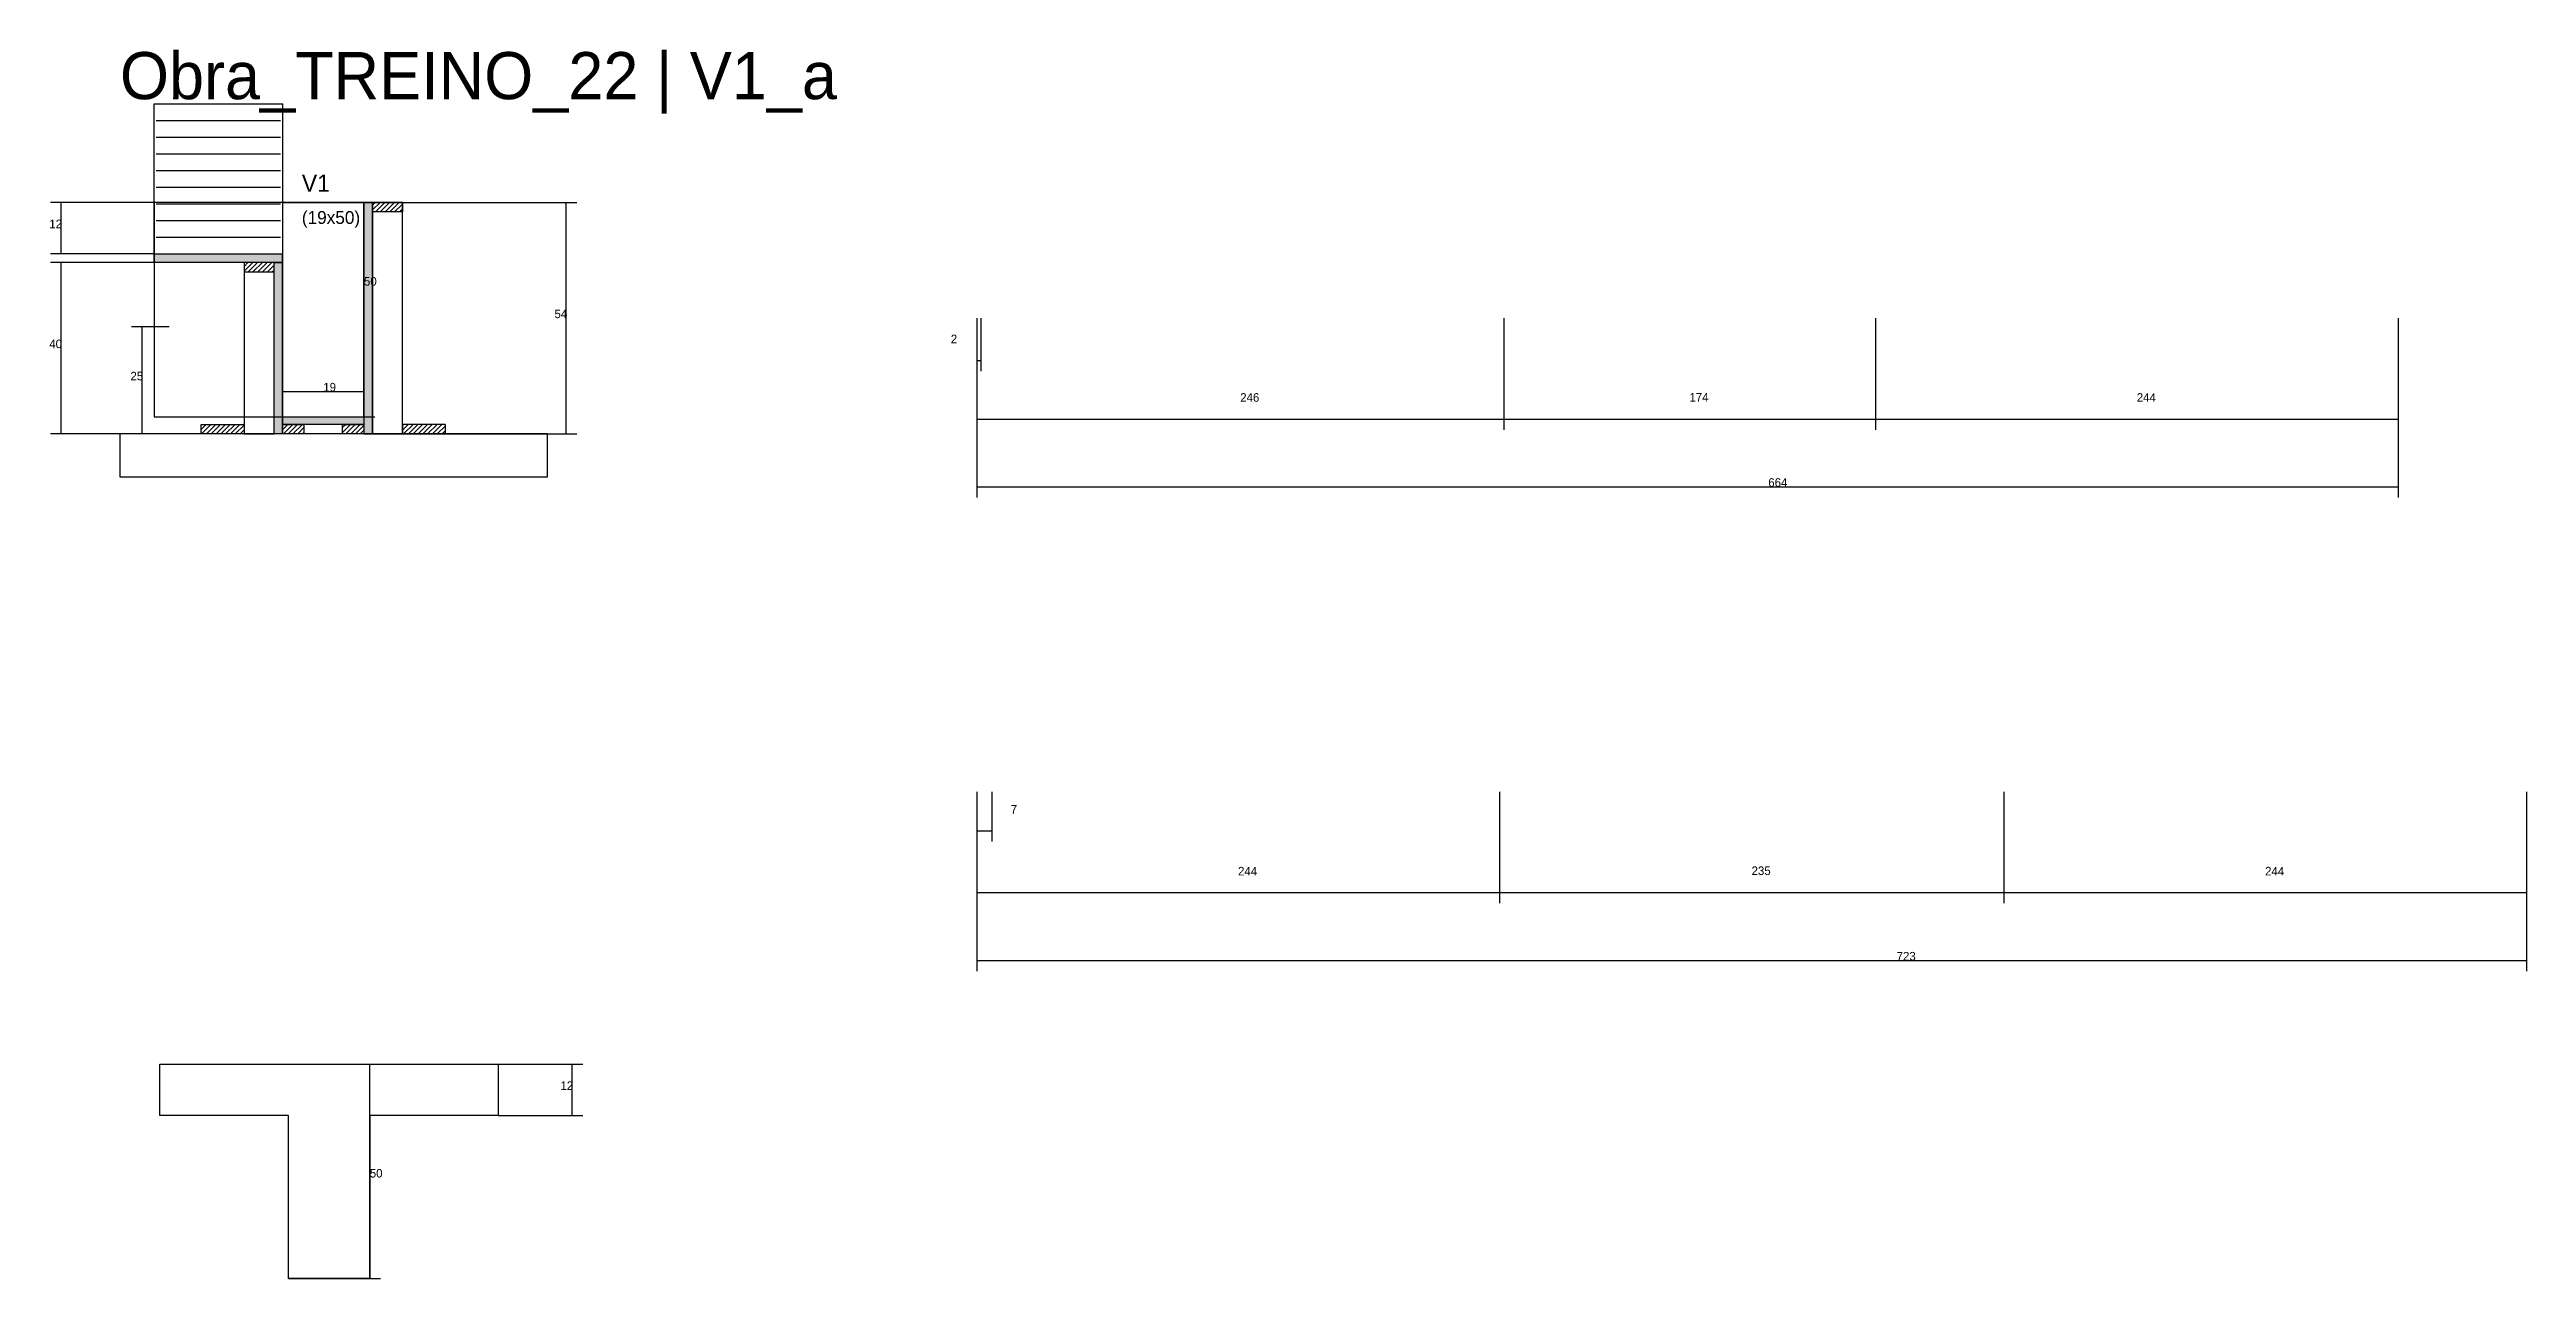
# Model space of a CAD drawing. Header units: metres. Extents: x -41 to 34800, y -36000 to 1848.
# Drawn here: x 29047 to 30203, y -24010 to -23437 of the extents above; entities that cross this region are included whole.
import ezdxf

# ---------------------------------------------------------------- set-up
doc = ezdxf.new("R2010")
doc.units = ezdxf.units.M
for name, color, linetype in [('CONCRETO', 251, 'Continuous'), ('COTA', 4, 'Continuous'), ('Cota Seção (2x)', 4, 'Continuous'), ('Hachura', 253, 'Continuous'), ('LABEL_ID', 3, 'Continuous'), ('Madeira', 126, 'Continuous'), ('Painéis', 200, 'Continuous'), ('SARR_2.2x7', 40, 'Continuous'), ('Texto Seção', 7, 'Continuous')]:
    doc.layers.add(name, color=color, linetype=linetype)

msp = doc.modelspace()

# ---------------------------------------------------------------- texts
at = {"layer": 'COTA'}
for s, p in [('12', (29047, -23520.22)), ('54', (29282.8, -23562.22)), ('40', (29047, -23576.22)), ('2', (29467.8, -23573.92)), ('25', (29084.9, -23591.22)), ('246', (29602.9, -23601.22)), ('174', (29812.6, -23601.12)), ('244', (30021.4, -23601.22)), ('664', (29849.4, -23640.92)), ('7', (29495.8, -23793.42)), ('244', (29601.9, -23822.32)), ('235', (29841.6, -23822.12)), ('244', (30081.3, -23822.32)), ('723', (29909.3, -23862.02)), ('12', (29285.6, -23922.42))]:
    msp.add_text(s, height=4, dxfattribs=at).set_placement(p)
at = {"layer": 'Cota Seção (2x)'}
for s, p in [('50', (29193.9, -23547.02)), ('19', (29174.9, -23596.42)), ('50', (29196.6, -23963.32))]:
    msp.add_text(s, height=4, dxfattribs=at).set_placement(p)
at = {"layer": 'LABEL_ID'}
msp.add_text('Obra_TREINO_22 | V1_a', height=22, dxfattribs=at).set_placement((29080, -23460))
at = {"layer": 'Texto Seção'}
for s, height, p in [('V1', 8, (29164.9, -23503.22)), ('(19x50)', 6, (29164.9, -23518.22))]:
    msp.add_text(s, height=height, dxfattribs=at).set_placement(p)

# ---------------------------------------------------------------- hatches: boundary and pattern name
at = {"layer": 'Hachura'}
h = msp.add_hatch(color=8, dxfattribs=at)
h.dxf.hatch_style = 1
h.paths.add_polyline_path([(29197.9, -23508.22), (29193.9, -23508.22), (29193.9, -23508.22), (29193.9, -23616.22), (29193.9, -23616.22), (29197.9, -23616.22), (29197.9, -23616.22), (29197.9, -23508.22)])
h = msp.add_hatch(dxfattribs=at)
h.set_pattern_fill('ANSI31', scale=0.5)
h.paths.add_polyline_path([(29211.9, -23508.22), (29211.9, -23512.62), (29211.9, -23512.62), (29197.9, -23512.62), (29197.9, -23512.62), (29197.9, -23508.22), (29197.9, -23508.22), (29211.9, -23508.22)])
h = msp.add_hatch(color=8, dxfattribs=at)
h.dxf.hatch_style = 1
h.paths.add_polyline_path([(29095.9, -23536.22), (29095.9, -23532.22), (29095.9, -23532.22), (29155.9, -23532.22), (29155.9, -23532.22), (29155.9, -23536.22), (29155.9, -23536.22), (29095.9, -23536.22)])
h = msp.add_hatch(dxfattribs=at)
h.set_pattern_fill('ANSI31', scale=0.5)
h.paths.add_polyline_path([(29137.9, -23536.22), (29137.9, -23540.62), (29137.9, -23540.62), (29151.9, -23540.62), (29151.9, -23540.62), (29151.9, -23536.22), (29151.9, -23536.22), (29137.9, -23536.22)])
h = msp.add_hatch(color=8, dxfattribs=at)
h.dxf.hatch_style = 1
h.paths.add_polyline_path([(29151.9, -23536.22), (29155.9, -23536.22), (29155.9, -23536.22), (29155.9, -23616.22), (29155.9, -23616.22), (29151.9, -23616.22), (29151.9, -23616.22), (29151.9, -23536.22)])
h = msp.add_hatch(color=8, dxfattribs=at)
h.dxf.hatch_style = 1
h.paths.add_polyline_path([(29155.9, -23611.82), (29155.9, -23608.22), (29155.9, -23608.22), (29193.9, -23608.22), (29193.9, -23608.22), (29193.9, -23611.82), (29193.9, -23611.82), (29155.9, -23611.82)])
h = msp.add_hatch(dxfattribs=at)
h.set_pattern_fill('ANSI31', scale=0.5)
h.paths.add_polyline_path([(29117.9, -23616.22), (29117.9, -23611.82), (29117.9, -23611.82), (29137.9, -23611.82), (29137.9, -23611.82), (29137.9, -23616.22), (29137.9, -23616.22), (29117.9, -23616.22)])
h = msp.add_hatch(dxfattribs=at)
h.set_pattern_fill('ANSI31', scale=0.5)
h.paths.add_polyline_path([(29155.9, -23616.22), (29155.9, -23611.82), (29155.9, -23611.82), (29165.9, -23611.82), (29165.9, -23611.82), (29165.9, -23616.22), (29165.9, -23616.22), (29155.9, -23616.22)])
h = msp.add_hatch(dxfattribs=at)
h.set_pattern_fill('ANSI31', scale=0.5)
h.paths.add_polyline_path([(29183.9, -23616.22), (29183.9, -23611.82), (29183.9, -23611.82), (29193.9, -23611.82), (29193.9, -23611.82), (29193.9, -23616.22), (29193.9, -23616.22), (29183.9, -23616.22)])
h = msp.add_hatch(dxfattribs=at)
h.set_pattern_fill('ANSI31', scale=0.5)
h.paths.add_polyline_path([(29231.9, -23616.22), (29231.9, -23611.82), (29231.9, -23611.82), (29211.9, -23611.82), (29211.9, -23611.82), (29211.9, -23616.22), (29211.9, -23616.22), (29231.9, -23616.22)])

# ---------------------------------------------------------------- linework, layer by layer
at = {"layer": 'CONCRETO'}
for points in [[(29193.9, -23528.22), (29193.9, -23508.22), (29095.9, -23508.22), (29095.9, -23532.22), (29155.9, -23532.22), (29155.9, -23608.22), (29193.9, -23608.22), (29193.9, -23528.22)], [(29095.9, -23608.22), (29193.9, -23608.22), (29193.9, -23508.22), (29095.9, -23508.22)], [(29196.6, -23934.42), (29196.6, -23944.42), (29196.6, -24010.42), (29158.6, -24010.42), (29158.6, -23934.42), (29098.6, -23934.42), (29098.6, -23910.42), (29196.6, -23910.42), (29256.6, -23910.42), (29256.6, -23934.42)]]:
    msp.add_lwpolyline(points, close=True, dxfattribs=at)
at = {"layer": 'COTA'}
for p, q in [((29095.9, -23508.22), (29047.5, -23508.22)), ((29052.5, -23532.22), (29052.5, -23508.22)), ((29211.9, -23508.22), (29293.3, -23508.22)), ((29288.3, -23616.22), (29288.3, -23508.22)), ((29095.9, -23532.22), (29047.5, -23532.22)), ((29095.9, -23536.22), (29047.5, -23536.22)), ((29052.5, -23616.22), (29052.5, -23536.22)), ((29479.9, -23562.22), (29479.9, -23614.32)), ((29479.9, -23562.22), (29479.9, -23645.92)), ((29479.9, -23562.22), (29479.9, -23586.92)), ((29481.9, -23562.22), (29481.9, -23586.92)), ((29725.9, -23562.22), (29725.9, -23614.32)), ((29725.9, -23562.22), (29725.9, -23614.32)), ((29899.4, -23562.22), (29899.4, -23614.32)), ((29899.4, -23562.22), (29899.4, -23614.32)), ((30143.4, -23562.22), (30143.4, -23614.32)), ((30143.4, -23562.22), (30143.4, -23645.92)), ((29102.9, -23566.22), (29085.4, -23566.22)), ((29090.4, -23616.22), (29090.4, -23566.22)), ((29479.9, -23581.92), (29481.9, -23581.92)), ((29117.9, -23616.22), (29047.5, -23616.22)), ((29102.9, -23616.22), (29085.4, -23616.22)), ((29231.9, -23616.22), (29293.3, -23616.22)), ((29479.9, -23609.32), (29725.9, -23609.32)), ((29725.9, -23609.32), (29899.4, -23609.32)), ((29899.4, -23609.32), (30143.4, -23609.32)), ((29479.9, -23640.92), (30143.4, -23640.92)), ((29479.9, -23783.22), (29479.9, -23835.32)), ((29479.9, -23783.22), (29479.9, -23867.02)), ((29479.9, -23783.22), (29479.9, -23806.52)), ((29486.9, -23783.22), (29486.9, -23806.52)), ((29723.9, -23783.22), (29723.9, -23835.32)), ((29723.9, -23783.22), (29723.9, -23835.32)), ((29959.3, -23783.22), (29959.3, -23835.32)), ((29959.3, -23783.22), (29959.3, -23835.32)), ((30203.3, -23783.22), (30203.3, -23835.32)), ((30203.3, -23783.22), (30203.3, -23867.02)), ((29479.9, -23801.52), (29486.9, -23801.52)), ((29479.9, -23830.32), (29723.9, -23830.32)), ((29723.9, -23830.32), (29959.3, -23830.32)), ((29959.3, -23830.32), (30203.3, -23830.32)), ((29479.9, -23862.02), (30203.3, -23862.02)), ((29256.6, -23910.42), (29296.1, -23910.42)), ((29291.1, -23934.42), (29291.1, -23910.42)), ((29256.6, -23934.42), (29296.1, -23934.42))]:
    msp.add_line(p, q, dxfattribs=at)
at = {"layer": 'Cota Seção (2x)'}
for p, q in [((29155.9, -23508.22), (29198.9, -23508.22)), ((29193.9, -23608.22), (29193.9, -23508.22)), ((29155.9, -23608.22), (29155.9, -23591.42)), ((29155.9, -23596.42), (29193.9, -23596.42)), ((29193.9, -23608.22), (29193.9, -23591.42)), ((29155.9, -23608.22), (29198.9, -23608.22)), ((29158.6, -23910.42), (29201.6, -23910.42)), ((29196.6, -24010.42), (29196.6, -23910.42)), ((29158.6, -24010.42), (29201.6, -24010.42))]:
    msp.add_line(p, q, dxfattribs=at)
at = {"layer": 'Madeira'}
for points in [[(29211.9, -23508.22), (29211.9, -23512.62), (29197.9, -23512.62), (29197.9, -23508.22)], [(29211.9, -23508.22), (29197.9, -23508.22), (29197.9, -23616.22), (29211.9, -23616.22)], [(29137.9, -23536.22), (29137.9, -23540.62), (29151.9, -23540.62), (29151.9, -23536.22)], [(29137.9, -23616.22), (29151.9, -23616.22), (29151.9, -23536.22), (29137.9, -23536.22)], [(29080, -23636.22), (29279.6, -23636.22), (29279.6, -23616.22), (29080, -23616.22)], [(29117.9, -23616.22), (29117.9, -23611.82), (29137.9, -23611.82), (29137.9, -23616.22)], [(29155.9, -23616.22), (29155.9, -23611.82), (29165.9, -23611.82), (29165.9, -23616.22)], [(29183.9, -23616.22), (29183.9, -23611.82), (29193.9, -23611.82), (29193.9, -23616.22)], [(29231.9, -23616.22), (29231.9, -23611.82), (29211.9, -23611.82), (29211.9, -23616.22)]]:
    msp.add_lwpolyline(points, close=True, dxfattribs=at)
at = {"layer": 'Painéis'}
for p, q in [((29095.9, -23462.22), (29156, -23462.22)), ((29095.9, -23532.22), (29095.9, -23462.22)), ((29156, -23532.22), (29156, -23462.22)), ((29095.9, -23532.22), (29155.9, -23532.22)), ((29095.9, -23536.22), (29095.9, -23532.22)), ((29095.9, -23532.22), (29156, -23532.22)), ((29155.9, -23536.22), (29155.9, -23532.22)), ((29155.9, -23616.22), (29155.9, -23536.22))]:
    msp.add_line(p, q, dxfattribs=at)
for points in [[(29197.9, -23508.22), (29193.9, -23508.22), (29193.9, -23616.22), (29197.9, -23616.22)], [(29095.9, -23536.22), (29095.9, -23532.22), (29155.9, -23532.22), (29155.9, -23536.22)], [(29151.9, -23536.22), (29155.9, -23536.22), (29155.9, -23616.22), (29151.9, -23616.22)], [(29155.9, -23611.82), (29155.9, -23608.22), (29193.9, -23608.22), (29193.9, -23611.82)]]:
    msp.add_lwpolyline(points, close=True, dxfattribs=at)
at = {"layer": 'SARR_2.2x7'}
for p, q in [((29096.9, -23470), (29155, -23470)), ((29096.9, -23477.78), (29155, -23477.78)), ((29096.9, -23485.56), (29155, -23485.56)), ((29096.9, -23493.33), (29155, -23493.33)), ((29096.9, -23501.11), (29155, -23501.11)), ((29096.9, -23508.89), (29155, -23508.89)), ((29096.9, -23516.67), (29155, -23516.67)), ((29096.9, -23524.44), (29155, -23524.44))]:
    msp.add_line(p, q, dxfattribs=at)

msp.set_redraw_order([(e.dxf.handle, doc.entitydb.next_handle()) for e in msp.query("TEXT MTEXT ATTDEF DIMENSION ARC_DIMENSION")])  # texts and dimensions are drawn at this point

doc.saveas('drawing.dxf')
